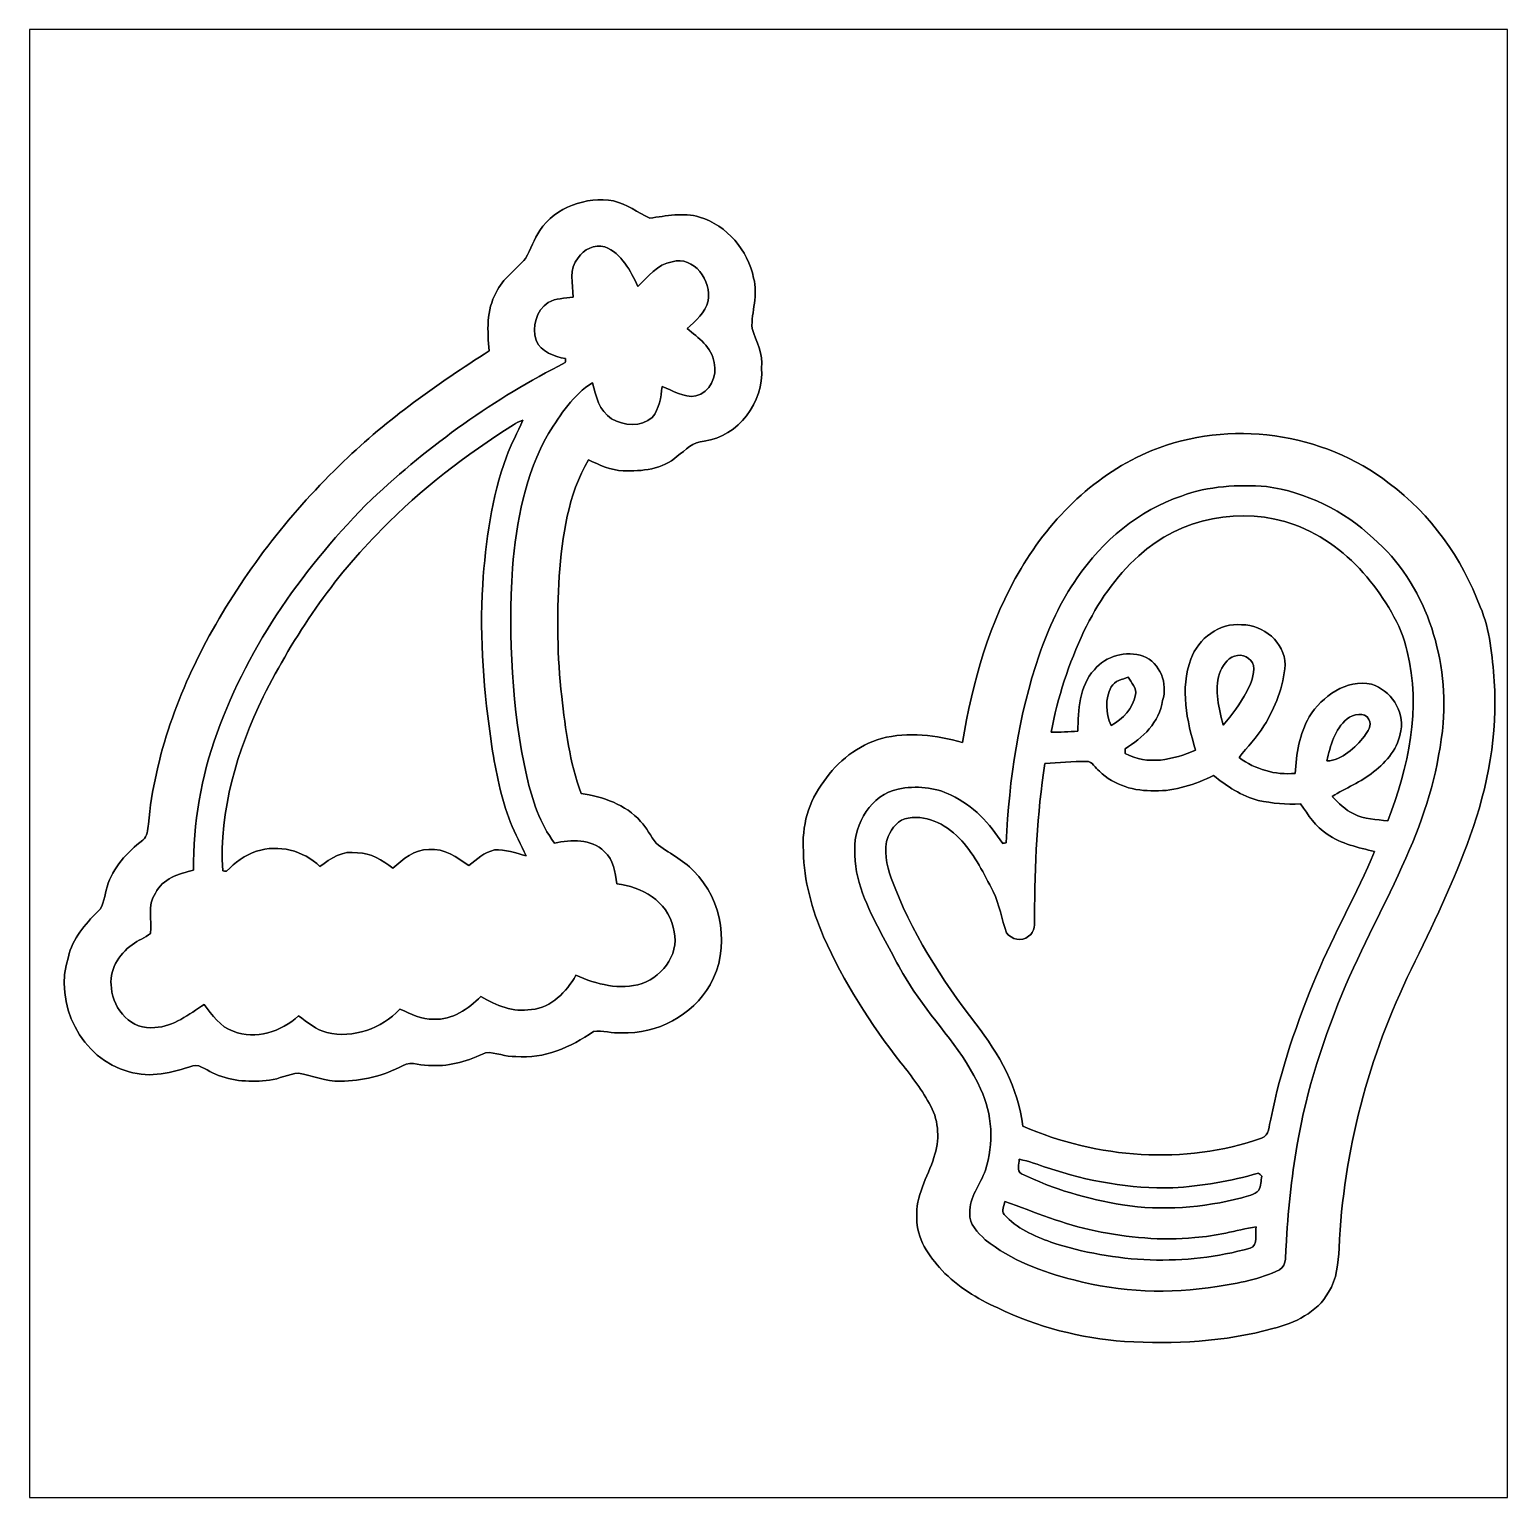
# Model space of a CAD drawing. Header units: centimetres. Extents: x -16.8 to 16.8, y -16.7 to 16.7.
import ezdxf

# ---------------------------------------------------------------- set-up
doc = ezdxf.new("R2010")
doc.units = ezdxf.units.CM
doc.header["$MEASUREMENT"] = 0
doc.layers.add('Layer 1', color=7, linetype='Continuous')

msp = doc.modelspace()

# ---------------------------------------------------------------- linework, layer by layer
at = {"layer": 'Layer 1', "color": 7}
for points, knots in [([(-16.77458, 16.66875), (-16.77458, 16.66875), (16.77458, 16.66875), (16.77458, 16.66875), (16.77458, 16.66875), (16.77458, 16.66875), (16.77458, -16.66875), (16.77458, -16.66875), (16.77458, -16.66875), (16.77458, -16.66875), (-16.77458, -16.66875), (-16.77458, -16.66875), (-16.77458, -16.66875), (-16.77458, -16.66875), (-16.77458, 16.66875), (-16.77458, 16.66875), (-16.77458, 16.66875), (-16.77458, 16.66875), (-16.77458, 16.66875), (-16.77458, 16.66875)], [0, 0, 0, 0, 0.16666667, 0.16666667, 0.16666667, 0.16666667, 0.33333333, 0.33333333, 0.33333333, 0.33333333, 0.5, 0.5, 0.5, 0.5, 0.66666667, 0.66666667, 0.66666667, 0.66666667, 1, 1, 1, 1]), ([(-5.19077, 12.10557), (-5.32236, 11.9066), (-5.39962, 11.67836), (-5.51533, 11.47092), (-5.51533, 11.47092), (-5.73652, 11.21234), (-6.03215, 11.01478), (-6.18173, 10.69869), (-6.18173, 10.69869), (-6.40927, 10.29582), (-6.37858, 9.81428), (-6.3433, 9.36907), (-6.3433, 9.36907), (-7.51134, 8.62612), (-8.64694, 7.82214), (-9.6453, 6.85871), (-9.6453, 6.85871), (-10.81687, 5.73581), (-11.82934, 4.44394), (-12.62345, 3.02789), (-12.62345, 3.02789), (-13.38086, 1.67076), (-13.93261, 0.17674), (-14.07724, -1.37795), (-14.07724, -1.37795), (-14.09841, -1.50424), (-14.091, -1.65559), (-14.20601, -1.73778), (-14.20601, -1.73778), (-14.55491, -2.01824), (-14.88793, -2.35903), (-15.01211, -2.80141), (-15.01211, -2.80141), (-15.07984, -2.98944), (-15.06926, -3.2198), (-15.2273, -3.36303), (-15.2273, -3.36303), (-15.51552, -3.65337), (-15.80233, -3.9818), (-15.89405, -4.39173), (-15.89405, -4.39173), (-16.2366, -5.43595), (-15.60195, -6.72324), (-14.51681, -6.99982), (-14.51681, -6.99982), (-14.03597, -7.14904), (-13.53009, -7.02663), (-13.07077, -6.86259), (-13.07077, -6.86259), (-12.88133, -6.82625), (-12.72646, -7.00123), (-12.5543, -7.05238), (-12.5543, -7.05238), (-12.17471, -7.22736), (-11.73833, -7.23724), (-11.32981, -7.19173), (-11.32981, -7.19173), (-11.10439, -7.16492), (-10.89766, -7.05203), (-10.67259, -7.03051), (-10.67259, -7.03051), (-10.35438, -7.08695), (-10.04817, -7.22701), (-9.71903, -7.21184), (-9.71903, -7.21184), (-9.22726, -7.21854), (-8.73901, -7.09366), (-8.3058, -6.86329), (-8.3058, -6.86329), (-8.09801, -6.74194), (-7.85954, -6.8901), (-7.63729, -6.85518), (-7.63729, -6.85518), (-7.21148, -6.88587), (-6.80226, -6.74335), (-6.42197, -6.56872), (-6.42197, -6.56872), (-6.18984, -6.54579), (-5.969, -6.67844), (-5.73299, -6.65198), (-5.73299, -6.65198), (-5.08953, -6.71936), (-4.49051, -6.43925), (-3.97439, -6.08718), (-3.97439, -6.08718), (-3.76484, -6.0579), (-3.54612, -6.13445), (-3.3334, -6.11434), (-3.3334, -6.11434), (-2.53189, -6.15562), (-1.7272, -5.72029), (-1.32715, -5.02461), (-1.32715, -5.02461), (-0.85619, -4.21076), (-1.04246, -3.09845), (-1.69898, -2.43981), (-1.69898, -2.43981), (-1.94275, -2.17911), (-2.27506, -2.032), (-2.55023, -1.81151), (-2.55023, -1.81151), (-2.67794, -1.65312), (-2.75978, -1.46191), (-2.90266, -1.3148), (-2.90266, -1.3148), (-3.24591, -0.92886), (-3.75744, -0.75318), (-4.25521, -0.68333), (-4.25521, -0.68333), (-4.51168, 0.02364), (-4.60939, 0.7747), (-4.693, 1.518), (-4.693, 1.518), (-4.79813, 2.42535), (-4.8066, 3.34186), (-4.75368, 4.25274), (-4.75368, 4.25274), (-4.67889, 5.15867), (-4.5526, 6.09953), (-4.0894, 6.89857), (-4.0894, 6.89857), (-3.83999, 6.77968), (-3.58069, 6.65833), (-3.29918, 6.6481), (-3.29918, 6.6481), (-2.87655, 6.63293), (-2.4003, 6.68055), (-2.07151, 6.97653), (-2.07151, 6.97653), (-1.88489, 7.11906), (-1.71309, 7.30497), (-1.46156, 7.3212), (-1.46156, 7.3212), (-0.67874, 7.42527), (-0.1076, 8.20632), (-0.15593, 8.97855), (-0.15593, 8.97855), (-0.11889, 9.30028), (-0.2794, 9.5825), (-0.37324, 9.87707), (-0.37324, 9.87707), (-0.39335, 10.26054), (-0.22684, 10.6426), (-0.33867, 11.02431), (-0.33867, 11.02431), (-0.46531, 11.65789), (-0.94121, 12.21881), (-1.56351, 12.40966), (-1.56351, 12.40966), (-1.93534, 12.51902), (-2.32375, 12.43683), (-2.69663, 12.38391), (-2.69663, 12.38391), (-2.96898, 12.51656), (-3.21769, 12.70459), (-3.5179, 12.77585), (-3.5179, 12.77585), (-4.13844, 12.88521), (-4.83306, 12.63615), (-5.19077, 12.10557), (-5.19077, 12.10557), (-5.19077, 12.10557), (-5.19077, 12.10557), (-5.19077, 12.10557)], [0, 0, 0, 0, 0.02380952, 0.02380952, 0.02380952, 0.02380952, 0.04761905, 0.04761905, 0.04761905, 0.04761905, 0.07142857, 0.07142857, 0.07142857, 0.07142857, 0.0952381, 0.0952381, 0.0952381, 0.0952381, 0.11904762, 0.11904762, 0.11904762, 0.11904762, 0.14285714, 0.14285714, 0.14285714, 0.14285714, 0.16666667, 0.16666667, 0.16666667, 0.16666667, 0.19047619, 0.19047619, 0.19047619, 0.19047619, 0.21428571, 0.21428571, 0.21428571, 0.21428571, 0.23809524, 0.23809524, 0.23809524, 0.23809524, 0.26190476, 0.26190476, 0.26190476, 0.26190476, 0.28571429, 0.28571429, 0.28571429, 0.28571429, 0.30952381, 0.30952381, 0.30952381, 0.30952381, 0.33333333, 0.33333333, 0.33333333, 0.33333333, 0.35714286, 0.35714286, 0.35714286, 0.35714286, 0.38095238, 0.38095238, 0.38095238, 0.38095238, 0.4047619, 0.4047619, 0.4047619, 0.4047619, 0.42857143, 0.42857143, 0.42857143, 0.42857143, 0.45238095, 0.45238095, 0.45238095, 0.45238095, 0.47619048, 0.47619048, 0.47619048, 0.47619048, 0.5, 0.5, 0.5, 0.5, 0.52380952, 0.52380952, 0.52380952, 0.52380952, 0.54761905, 0.54761905, 0.54761905, 0.54761905, 0.57142857, 0.57142857, 0.57142857, 0.57142857, 0.5952381, 0.5952381, 0.5952381, 0.5952381, 0.61904762, 0.61904762, 0.61904762, 0.61904762, 0.64285714, 0.64285714, 0.64285714, 0.64285714, 0.66666667, 0.66666667, 0.66666667, 0.66666667, 0.69047619, 0.69047619, 0.69047619, 0.69047619, 0.71428571, 0.71428571, 0.71428571, 0.71428571, 0.73809524, 0.73809524, 0.73809524, 0.73809524, 0.76190476, 0.76190476, 0.76190476, 0.76190476, 0.78571429, 0.78571429, 0.78571429, 0.78571429, 0.80952381, 0.80952381, 0.80952381, 0.80952381, 0.83333333, 0.83333333, 0.83333333, 0.83333333, 0.85714286, 0.85714286, 0.85714286, 0.85714286, 0.88095238, 0.88095238, 0.88095238, 0.88095238, 0.9047619, 0.9047619, 0.9047619, 0.9047619, 0.92857143, 0.92857143, 0.92857143, 0.92857143, 0.95238095, 0.95238095, 0.95238095, 0.95238095, 1, 1, 1, 1]), ([(-4.32082, 11.48256), (-4.20123, 11.67941), (-3.9437, 11.79936), (-3.71828, 11.73551), (-3.71828, 11.73551), (-3.3274, 11.57852), (-3.13196, 11.19223), (-2.96686, 10.8331), (-2.96686, 10.8331), (-2.73826, 11.05006), (-2.52024, 11.34145), (-2.18934, 11.39366), (-2.18934, 11.39366), (-1.68875, 11.54007), (-1.29046, 10.95587), (-1.36948, 10.50678), (-1.36948, 10.50678), (-1.43933, 10.23902), (-1.65135, 10.05205), (-1.84997, 9.87566), (-1.84997, 9.87566), (-1.59138, 9.67422), (-1.28588, 9.45444), (-1.23261, 9.10449), (-1.23261, 9.10449), (-1.15605, 8.79616), (-1.3275, 8.42998), (-1.64677, 8.34707), (-1.64677, 8.34707), (-1.92828, 8.29839), (-2.16676, 8.47055), (-2.41759, 8.56121), (-2.41759, 8.56121), (-2.43734, 8.31497), (-2.47826, 8.05921), (-2.63772, 7.85883), (-2.63772, 7.85883), (-2.89137, 7.6387), (-3.28683, 7.66586), (-3.56129, 7.83131), (-3.56129, 7.83131), (-3.84281, 8.007), (-3.92183, 8.34813), (-3.99486, 8.64694), (-3.99486, 8.64694), (-4.43442, 8.37389), (-4.72193, 7.92409), (-4.99463, 7.49829), (-4.99463, 7.49829), (-5.52415, 6.56731), (-5.72382, 5.48922), (-5.81484, 4.43371), (-5.81484, 4.43371), (-5.89986, 2.85186), (-5.8353, 1.25201), (-5.4864, -0.29774), (-5.4864, -0.29774), (-5.36187, -0.82903), (-5.19042, -1.36772), (-4.85704, -1.80869), (-4.85704, -1.80869), (-4.47675, -1.72297), (-4.0259, -1.70074), (-3.72921, -2.00096), (-3.72921, -2.00096), (-3.50838, -2.18087), (-3.48474, -2.47156), (-3.44523, -2.73156), (-3.44523, -2.73156), (-2.88431, -2.79329), (-2.29164, -3.12808), (-2.16711, -3.72004), (-2.16711, -3.72004), (-1.97838, -4.25979), (-2.37278, -4.81718), (-2.8702, -4.99851), (-2.8702, -4.99851), (-3.37749, -5.15655), (-3.90137, -5.01474), (-4.37092, -4.81048), (-4.37092, -4.81048), (-4.59211, -5.18478), (-4.91984, -5.55096), (-5.38374, -5.58659), (-5.38374, -5.58659), (-5.79508, -5.66349), (-6.18243, -5.4931), (-6.52886, -5.29202), (-6.52886, -5.29202), (-6.81814, -5.57354), (-7.17621, -5.83318), (-7.60236, -5.80743), (-7.60236, -5.80743), (-7.87823, -5.82895), (-8.11742, -5.67302), (-8.36754, -5.58306), (-8.36754, -5.58306), (-8.79016, -6.01345), (-9.42411, -6.2551), (-10.02277, -6.10799), (-10.02277, -6.10799), (-10.27183, -6.05261), (-10.46445, -5.87446), (-10.66871, -5.73264), (-10.66871, -5.73264), (-11.05888, -6.09388), (-11.63673, -6.28121), (-12.15037, -6.08118), (-12.15037, -6.08118), (-12.44776, -5.97958), (-12.63509, -5.71571), (-12.80795, -5.47017), (-12.80795, -5.47017), (-13.15614, -5.69207), (-13.49904, -5.98064), (-13.93331, -5.99405), (-13.93331, -5.99405), (-14.44766, -6.07272), (-14.87911, -5.58906), (-14.9158, -5.10258), (-14.9158, -5.10258), (-14.97859, -4.71346), (-14.75669, -4.33035), (-14.44166, -4.11656), (-14.44166, -4.11656), (-14.31572, -4.01108), (-14.15344, -3.96169), (-14.02786, -3.85727), (-14.02786, -3.85727), (-13.98658, -3.55388), (-14.11464, -3.21804), (-13.91426, -2.94746), (-13.91426, -2.94746), (-13.75974, -2.61126), (-13.38333, -2.50296), (-13.05172, -2.42499), (-13.05172, -2.42499), (-13.05701, -1.36278), (-12.88768, -0.29951), (-12.51761, 0.69709), (-12.51761, 0.69709), (-11.78313, 2.7111), (-10.5223, 4.50427), (-9.00395, 6.00534), (-9.00395, 6.00534), (-7.69514, 7.23582), (-6.21806, 8.29345), (-4.61398, 9.10378), (-4.61398, 9.10378), (-4.61116, 9.13447), (-4.60834, 9.16481), (-4.60551, 9.19515), (-4.60551, 9.19515), (-4.86763, 9.24384), (-5.16361, 9.34614), (-5.27685, 9.61143), (-5.27685, 9.61143), (-5.37457, 9.91164), (-5.27262, 10.2937), (-5.00133, 10.47044), (-5.00133, 10.47044), (-4.83235, 10.57204), (-4.62456, 10.55617), (-4.43724, 10.59356), (-4.43724, 10.59356), (-4.44077, 10.89201), (-4.54025, 11.23456), (-4.32082, 11.48256), (-4.32082, 11.48256), (-4.32082, 11.48256), (-4.32082, 11.48256), (-4.32082, 11.48256)], [0, 0, 0, 0, 0.02272727, 0.02272727, 0.02272727, 0.02272727, 0.04545455, 0.04545455, 0.04545455, 0.04545455, 0.06818182, 0.06818182, 0.06818182, 0.06818182, 0.09090909, 0.09090909, 0.09090909, 0.09090909, 0.11363636, 0.11363636, 0.11363636, 0.11363636, 0.13636364, 0.13636364, 0.13636364, 0.13636364, 0.15909091, 0.15909091, 0.15909091, 0.15909091, 0.18181818, 0.18181818, 0.18181818, 0.18181818, 0.20454545, 0.20454545, 0.20454545, 0.20454545, 0.22727273, 0.22727273, 0.22727273, 0.22727273, 0.25, 0.25, 0.25, 0.25, 0.27272727, 0.27272727, 0.27272727, 0.27272727, 0.29545455, 0.29545455, 0.29545455, 0.29545455, 0.31818182, 0.31818182, 0.31818182, 0.31818182, 0.34090909, 0.34090909, 0.34090909, 0.34090909, 0.36363636, 0.36363636, 0.36363636, 0.36363636, 0.38636364, 0.38636364, 0.38636364, 0.38636364, 0.40909091, 0.40909091, 0.40909091, 0.40909091, 0.43181818, 0.43181818, 0.43181818, 0.43181818, 0.45454545, 0.45454545, 0.45454545, 0.45454545, 0.47727273, 0.47727273, 0.47727273, 0.47727273, 0.5, 0.5, 0.5, 0.5, 0.52272727, 0.52272727, 0.52272727, 0.52272727, 0.54545455, 0.54545455, 0.54545455, 0.54545455, 0.56818182, 0.56818182, 0.56818182, 0.56818182, 0.59090909, 0.59090909, 0.59090909, 0.59090909, 0.61363636, 0.61363636, 0.61363636, 0.61363636, 0.63636364, 0.63636364, 0.63636364, 0.63636364, 0.65909091, 0.65909091, 0.65909091, 0.65909091, 0.68181818, 0.68181818, 0.68181818, 0.68181818, 0.70454545, 0.70454545, 0.70454545, 0.70454545, 0.72727273, 0.72727273, 0.72727273, 0.72727273, 0.75, 0.75, 0.75, 0.75, 0.77272727, 0.77272727, 0.77272727, 0.77272727, 0.79545455, 0.79545455, 0.79545455, 0.79545455, 0.81818182, 0.81818182, 0.81818182, 0.81818182, 0.84090909, 0.84090909, 0.84090909, 0.84090909, 0.86363636, 0.86363636, 0.86363636, 0.86363636, 0.88636364, 0.88636364, 0.88636364, 0.88636364, 0.90909091, 0.90909091, 0.90909091, 0.90909091, 0.93181818, 0.93181818, 0.93181818, 0.93181818, 0.95454545, 0.95454545, 0.95454545, 0.95454545, 1, 1, 1, 1]), ([(-5.79155, 7.69514), (-6.86329, 7.00828), (-7.89129, 6.23782), (-8.77641, 5.31918), (-8.77641, 5.31918), (-9.88554, 4.21958), (-10.76784, 2.90759), (-11.46916, 1.51659), (-11.46916, 1.51659), (-12.06571, 0.29175), (-12.47211, -1.06221), (-12.39026, -2.43699), (-12.39026, -2.43699), (-12.36839, -2.43981), (-12.32429, -2.4451), (-12.30242, -2.44793), (-12.30242, -2.44793), (-12.11686, -2.24473), (-11.88332, -2.08139), (-11.62191, -1.99284), (-11.62191, -1.99284), (-11.12026, -1.83233), (-10.5597, -1.97238), (-10.18364, -2.33609), (-10.18364, -2.33609), (-9.93704, -2.15477), (-9.65976, -1.96286), (-9.33238, -2.03165), (-9.33238, -2.03165), (-9.0237, -2.02283), (-8.76864, -2.20945), (-8.52593, -2.3749), (-8.52593, -2.3749), (-8.29345, -2.16994), (-8.04016, -1.95051), (-7.70855, -1.95474), (-7.70855, -1.95474), (-7.35718, -1.91982), (-7.07531, -2.13536), (-6.80297, -2.31951), (-6.80297, -2.31951), (-6.62693, -2.17664), (-6.44843, -2.01507), (-6.22194, -1.96286), (-6.22194, -1.96286), (-5.9757, -1.94381), (-5.73899, -2.03412), (-5.50474, -2.09832), (-5.50474, -2.09832), (-5.61693, -1.84221), (-5.75698, -1.59879), (-5.85541, -1.33703), (-5.85541, -1.33703), (-6.07448, -0.78317), (-6.18455, -0.19544), (-6.28121, 0.38947), (-6.28121, 0.38947), (-6.45866, 1.60302), (-6.56555, 2.8321), (-6.48829, 4.05871), (-6.48829, 4.05871), (-6.4202, 5.04366), (-6.2925, 6.03638), (-5.94536, 6.9663), (-5.94536, 6.9663), (-5.848, 7.25417), (-5.69172, 7.51664), (-5.57848, 7.7978), (-5.57848, 7.7978), (-5.65115, 7.76746), (-5.72417, 7.73642), (-5.79155, 7.69514)], [0, 0, 0, 0, 0.05263158, 0.05263158, 0.05263158, 0.05263158, 0.10526316, 0.10526316, 0.10526316, 0.10526316, 0.15789474, 0.15789474, 0.15789474, 0.15789474, 0.21052632, 0.21052632, 0.21052632, 0.21052632, 0.26315789, 0.26315789, 0.26315789, 0.26315789, 0.31578947, 0.31578947, 0.31578947, 0.31578947, 0.36842105, 0.36842105, 0.36842105, 0.36842105, 0.42105263, 0.42105263, 0.42105263, 0.42105263, 0.47368421, 0.47368421, 0.47368421, 0.47368421, 0.52631579, 0.52631579, 0.52631579, 0.52631579, 0.57894737, 0.57894737, 0.57894737, 0.57894737, 0.63157895, 0.63157895, 0.63157895, 0.63157895, 0.68421053, 0.68421053, 0.68421053, 0.68421053, 0.73684211, 0.73684211, 0.73684211, 0.73684211, 0.78947368, 0.78947368, 0.78947368, 0.78947368, 0.84210526, 0.84210526, 0.84210526, 0.84210526, 0.89473684, 0.89473684, 0.89473684, 0.89473684, 1, 1, 1, 1]), ([(8.6995, 7.1053), (7.43867, 6.59236), (6.41914, 5.58765), (5.7337, 4.4263), (5.7337, 4.4263), (5.00944, 3.22439), (4.63515, 1.85067), (4.40408, 0.47696), (4.40408, 0.47696), (3.80894, 0.6477), (3.17394, 0.72708), (2.56681, 0.56762), (2.56681, 0.56762), (2.02847, 0.41381), (1.5681, 0.05151), (1.25483, -0.40781), (1.25483, -0.40781), (0.90911, -0.85478), (0.74895, -1.43193), (0.79446, -1.9939), (0.79446, -1.9939), (0.80186, -2.66594), (0.98813, -3.31999), (1.2513, -3.93383), (1.2513, -3.93383), (1.70674, -4.96111), (2.31599, -5.91573), (3.00743, -6.79944), (3.00743, -6.79944), (3.25473, -7.11024), (3.49215, -7.43126), (3.68547, -7.77946), (3.68547, -7.77946), (3.87421, -8.13647), (3.88479, -8.56686), (3.75673, -8.94574), (3.75673, -8.94574), (3.61103, -9.39659), (3.32775, -9.82662), (3.36832, -10.31946), (3.36832, -10.31946), (3.36091, -10.78618), (3.63608, -11.18517), (3.93912, -11.5122), (3.93912, -11.5122), (4.29366, -11.88367), (4.73816, -12.15461), (5.20312, -12.36521), (5.20312, -12.36521), (6.10094, -12.80301), (7.08554, -13.0489), (8.08002, -13.12686), (8.08002, -13.12686), (9.20926, -13.18789), (10.3565, -13.13921), (11.45081, -12.83159), (11.45081, -12.83159), (11.94435, -12.70952), (12.452, -12.46822), (12.71376, -12.00961), (12.71376, -12.00961), (12.90426, -11.71222), (12.93354, -11.34851), (12.95082, -11.00526), (12.95082, -11.00526), (13.05454, -8.81274), (13.62181, -6.64598), (14.59018, -4.67642), (14.59018, -4.67642), (15.07878, -3.68512), (15.55115, -2.68287), (15.93074, -1.64394), (15.93074, -1.64394), (16.33114, -0.52105), (16.55939, 0.67663), (16.47296, 1.87149), (16.47296, 1.87149), (16.42957, 2.44263), (16.38476, 3.02648), (16.15757, 3.55953), (16.15757, 3.55953), (15.73742, 4.65349), (15.03962, 5.6642), (14.08924, 6.36235), (14.08924, 6.36235), (12.58746, 7.52722), (10.46057, 7.82108), (8.6995, 7.1053)], [0, 0, 0, 0, 0.04347826, 0.04347826, 0.04347826, 0.04347826, 0.08695652, 0.08695652, 0.08695652, 0.08695652, 0.13043478, 0.13043478, 0.13043478, 0.13043478, 0.17391304, 0.17391304, 0.17391304, 0.17391304, 0.2173913, 0.2173913, 0.2173913, 0.2173913, 0.26086957, 0.26086957, 0.26086957, 0.26086957, 0.30434783, 0.30434783, 0.30434783, 0.30434783, 0.34782609, 0.34782609, 0.34782609, 0.34782609, 0.39130435, 0.39130435, 0.39130435, 0.39130435, 0.43478261, 0.43478261, 0.43478261, 0.43478261, 0.47826087, 0.47826087, 0.47826087, 0.47826087, 0.52173913, 0.52173913, 0.52173913, 0.52173913, 0.56521739, 0.56521739, 0.56521739, 0.56521739, 0.60869565, 0.60869565, 0.60869565, 0.60869565, 0.65217391, 0.65217391, 0.65217391, 0.65217391, 0.69565217, 0.69565217, 0.69565217, 0.69565217, 0.73913043, 0.73913043, 0.73913043, 0.73913043, 0.7826087, 0.7826087, 0.7826087, 0.7826087, 0.82608696, 0.82608696, 0.82608696, 0.82608696, 0.86956522, 0.86956522, 0.86956522, 0.86956522, 0.91304348, 0.91304348, 0.91304348, 0.91304348, 1, 1, 1, 1]), ([(9.37719, 6.07483), (9.98926, 6.30202), (10.65601, 6.34083), (11.30194, 6.28897), (11.30194, 6.28897), (12.20717, 6.16797), (13.06195, 5.74146), (13.72658, 5.11775), (13.72658, 5.11775), (14.91403, 4.09293), (15.42768, 2.45251), (15.31655, 0.91828), (15.31655, 0.91828), (15.22166, -0.07373), (14.95143, -1.04563), (14.54961, -1.95651), (14.54961, -1.95651), (14.1097, -2.99967), (13.55443, -3.98886), (13.10781, -5.02885), (13.10781, -5.02885), (12.61533, -6.19513), (12.21387, -7.40516), (12.0015, -8.6554), (12.0015, -8.6554), (11.86921, -9.42093), (11.78701, -10.19457), (11.75279, -10.97033), (11.75279, -10.97033), (11.72069, -11.14143), (11.78172, -11.38837), (11.6018, -11.49562), (11.6018, -11.49562), (11.16012, -11.71893), (10.66553, -11.79724), (10.18293, -11.88085), (10.18293, -11.88085), (9.10484, -12.04948), (7.98795, -12.01314), (6.93279, -11.72704), (6.93279, -11.72704), (6.21489, -11.551), (5.50227, -11.27901), (4.91878, -10.81511), (4.91878, -10.81511), (4.75262, -10.65177), (4.54801, -10.46939), (4.57059, -10.21221), (4.57059, -10.21221), (4.55471, -9.84885), (4.81436, -9.56098), (4.92301, -9.23255), (4.92301, -9.23255), (5.11775, -8.63529), (5.08917, -7.95902), (4.81295, -7.39211), (4.81295, -7.39211), (4.451, -6.56167), (3.80012, -5.9115), (3.29918, -5.16855), (3.29918, -5.16855), (3.02084, -4.75192), (2.80106, -4.30001), (2.55976, -3.86186), (2.55976, -3.86186), (2.25178, -3.27166), (1.93922, -2.64125), (1.95862, -1.95792), (1.95862, -1.95792), (1.93993, -1.35537), (2.33116, -0.71543), (2.94393, -0.58067), (2.94393, -0.58067), (3.34469, -0.50059), (3.7786, -0.53552), (4.14761, -0.72002), (4.14761, -0.72002), (4.64538, -0.94721), (5.01756, -1.36737), (5.31777, -1.81363), (5.31777, -1.81363), (5.33788, -1.81081), (5.37774, -1.80481), (5.3975, -1.80199), (5.3975, -1.80199), (5.45994, -0.35736), (5.67866, 1.08938), (6.14151, 2.46239), (6.14151, 2.46239), (6.36376, 3.07481), (6.62446, 3.68053), (7.00581, 4.21323), (7.00581, 4.21323), (7.57626, 5.05707), (8.40528, 5.74816), (9.37719, 6.07483), (9.37719, 6.07483), (9.37719, 6.07483), (9.37719, 6.07483), (9.37719, 6.07483)], [0, 0, 0, 0, 0.03846154, 0.03846154, 0.03846154, 0.03846154, 0.07692308, 0.07692308, 0.07692308, 0.07692308, 0.11538462, 0.11538462, 0.11538462, 0.11538462, 0.15384615, 0.15384615, 0.15384615, 0.15384615, 0.19230769, 0.19230769, 0.19230769, 0.19230769, 0.23076923, 0.23076923, 0.23076923, 0.23076923, 0.26923077, 0.26923077, 0.26923077, 0.26923077, 0.30769231, 0.30769231, 0.30769231, 0.30769231, 0.34615385, 0.34615385, 0.34615385, 0.34615385, 0.38461538, 0.38461538, 0.38461538, 0.38461538, 0.42307692, 0.42307692, 0.42307692, 0.42307692, 0.46153846, 0.46153846, 0.46153846, 0.46153846, 0.5, 0.5, 0.5, 0.5, 0.53846154, 0.53846154, 0.53846154, 0.53846154, 0.57692308, 0.57692308, 0.57692308, 0.57692308, 0.61538462, 0.61538462, 0.61538462, 0.61538462, 0.65384615, 0.65384615, 0.65384615, 0.65384615, 0.69230769, 0.69230769, 0.69230769, 0.69230769, 0.73076923, 0.73076923, 0.73076923, 0.73076923, 0.76923077, 0.76923077, 0.76923077, 0.76923077, 0.80769231, 0.80769231, 0.80769231, 0.80769231, 0.84615385, 0.84615385, 0.84615385, 0.84615385, 0.88461538, 0.88461538, 0.88461538, 0.88461538, 0.92307692, 0.92307692, 0.92307692, 0.92307692, 1, 1, 1, 1]), ([(8.40458, 4.71911), (7.87753, 4.23968), (7.46654, 3.64314), (7.16139, 3.00179), (7.16139, 3.00179), (6.82202, 2.27154), (6.55849, 1.50213), (6.41562, 0.70908), (6.41562, 0.70908), (6.61846, 0.70767), (6.8199, 0.72319), (7.0231, 0.73378), (7.0231, 0.73378), (7.03615, 1.21461), (7.04638, 1.75401), (7.39704, 2.12831), (7.39704, 2.12831), (7.65739, 2.45181), (8.11812, 2.56928), (8.50759, 2.43946), (8.50759, 2.43946), (8.88965, 2.28141), (9.07521, 1.81539), (8.94433, 1.42734), (8.94433, 1.42734), (8.87483, 0.93698), (8.49736, 0.57926), (8.09343, 0.3362), (8.09343, 0.3362), (8.09449, 0.30903), (8.09625, 0.25471), (8.09731, 0.22754), (8.09731, 0.22754), (8.60143, -0.04798), (9.19586, 0.0822), (9.69327, 0.30445), (9.69327, 0.30445), (9.49642, 0.97084), (9.33626, 1.69616), (9.58921, 2.37208), (9.58921, 2.37208), (9.75395, 2.83951), (10.23655, 3.20181), (10.74067, 3.15172), (10.74067, 3.15172), (11.23386, 3.15242), (11.72386, 2.75731), (11.72527, 2.24084), (11.72527, 2.24084), (11.69987, 1.74554), (11.50126, 1.27317), (11.24726, 0.85337), (11.24726, 0.85337), (11.0931, 0.58808), (10.86273, 0.38276), (10.68458, 0.13547), (10.68458, 0.13547), (11.04935, -0.13688), (11.50373, -0.26705), (11.95881, -0.22472), (11.95881, -0.22472), (11.9828, 0.21766), (12.04912, 0.67204), (12.27561, 1.06116), (12.27561, 1.06116), (12.57053, 1.52753), (13.11204, 1.92088), (13.68989, 1.79917), (13.68989, 1.79917), (14.11852, 1.66617), (14.44413, 1.19592), (14.35417, 0.74471), (14.35417, 0.74471), (14.30196, 0.36019), (14.03526, 0.03916), (13.73646, -0.1905), (13.73646, -0.1905), (13.45247, -0.42686), (13.10534, -0.55563), (12.7949, -0.74824), (12.7949, -0.74824), (12.94201, -0.89711), (13.09158, -1.05198), (13.28385, -1.14265), (13.28385, -1.14265), (13.52091, -1.27071), (13.79926, -1.26647), (14.05961, -1.30387), (14.05961, -1.30387), (14.52774, -0.09172), (14.8209, 1.25483), (14.49952, 2.54247), (14.49952, 2.54247), (14.35876, 3.18029), (13.98658, 3.73451), (13.58582, 4.23757), (13.58582, 4.23757), (13.14344, 4.75333), (12.58852, 5.18724), (11.94611, 5.42149), (11.94611, 5.42149), (10.75655, 5.85929), (9.33626, 5.58094), (8.40458, 4.71911), (8.40458, 4.71911), (8.40458, 4.71911), (8.40458, 4.71911), (8.40458, 4.71911)], [0, 0, 0, 0, 0.03571429, 0.03571429, 0.03571429, 0.03571429, 0.07142857, 0.07142857, 0.07142857, 0.07142857, 0.10714286, 0.10714286, 0.10714286, 0.10714286, 0.14285714, 0.14285714, 0.14285714, 0.14285714, 0.17857143, 0.17857143, 0.17857143, 0.17857143, 0.21428571, 0.21428571, 0.21428571, 0.21428571, 0.25, 0.25, 0.25, 0.25, 0.28571429, 0.28571429, 0.28571429, 0.28571429, 0.32142857, 0.32142857, 0.32142857, 0.32142857, 0.35714286, 0.35714286, 0.35714286, 0.35714286, 0.39285714, 0.39285714, 0.39285714, 0.39285714, 0.42857143, 0.42857143, 0.42857143, 0.42857143, 0.46428571, 0.46428571, 0.46428571, 0.46428571, 0.5, 0.5, 0.5, 0.5, 0.53571429, 0.53571429, 0.53571429, 0.53571429, 0.57142857, 0.57142857, 0.57142857, 0.57142857, 0.60714286, 0.60714286, 0.60714286, 0.60714286, 0.64285714, 0.64285714, 0.64285714, 0.64285714, 0.67857143, 0.67857143, 0.67857143, 0.67857143, 0.71428571, 0.71428571, 0.71428571, 0.71428571, 0.75, 0.75, 0.75, 0.75, 0.78571429, 0.78571429, 0.78571429, 0.78571429, 0.82142857, 0.82142857, 0.82142857, 0.82142857, 0.85714286, 0.85714286, 0.85714286, 0.85714286, 0.89285714, 0.89285714, 0.89285714, 0.89285714, 0.92857143, 0.92857143, 0.92857143, 0.92857143, 1, 1, 1, 1]), ([(10.58122, 2.43593), (10.39812, 2.38901), (10.30358, 2.20098), (10.23479, 2.04117), (10.23479, 2.04117), (10.11696, 1.657), (10.22738, 1.24742), (10.32087, 0.8703), (10.32087, 0.8703), (10.52548, 1.10455), (10.70434, 1.36102), (10.85744, 1.6316), (10.85744, 1.6316), (10.95304, 1.81398), (11.03665, 2.01507), (11.00949, 2.22603), (11.00949, 2.22603), (10.96045, 2.39959), (10.75372, 2.50649), (10.58122, 2.43593), (10.58122, 2.43593), (10.58122, 2.43593), (10.58122, 2.43593), (10.58122, 2.43593)], [0, 0, 0, 0, 0.14285714, 0.14285714, 0.14285714, 0.14285714, 0.28571429, 0.28571429, 0.28571429, 0.28571429, 0.42857143, 0.42857143, 0.42857143, 0.42857143, 0.57142857, 0.57142857, 0.57142857, 0.57142857, 0.71428571, 0.71428571, 0.71428571, 0.71428571, 1, 1, 1, 1]), ([(7.78228, 1.74202), (7.63552, 1.4732), (7.65104, 1.13806), (7.77699, 0.86431), (7.77699, 0.86431), (8.04968, 1.00542), (8.27052, 1.24883), (8.32802, 1.55646), (8.32802, 1.55646), (8.37106, 1.71274), (8.22925, 1.83515), (8.16822, 1.96286), (8.16822, 1.96286), (8.03557, 1.90817), (7.85848, 1.88172), (7.78228, 1.74202), (7.78228, 1.74202), (7.78228, 1.74202), (7.78228, 1.74202), (7.78228, 1.74202)], [0, 0, 0, 0, 0.16666667, 0.16666667, 0.16666667, 0.16666667, 0.33333333, 0.33333333, 0.33333333, 0.33333333, 0.5, 0.5, 0.5, 0.5, 0.66666667, 0.66666667, 0.66666667, 0.66666667, 1, 1, 1, 1]), ([(13.13251, 1.01388), (12.84817, 0.77682), (12.75715, 0.40076), (12.67319, 0.05715), (12.67319, 0.05715), (13.02985, 0.07867), (13.31595, 0.35454), (13.52621, 0.61948), (13.52621, 0.61948), (13.60135, 0.72037), (13.70718, 0.86748), (13.62851, 0.9966), (13.62851, 0.9966), (13.53714, 1.1871), (13.27044, 1.1176), (13.13251, 1.01388), (13.13251, 1.01388), (13.13251, 1.01388), (13.13251, 1.01388), (13.13251, 1.01388)], [0, 0, 0, 0, 0.16666667, 0.16666667, 0.16666667, 0.16666667, 0.33333333, 0.33333333, 0.33333333, 0.33333333, 0.5, 0.5, 0.5, 0.5, 0.66666667, 0.66666667, 0.66666667, 0.66666667, 1, 1, 1, 1]), ([(6.27556, 0.00176), (6.09459, -1.14759), (6.04132, -2.31316), (6.04132, -3.47557), (6.04132, -3.47557), (6.03567, -3.63396), (6.05719, -3.82693), (5.90091, -3.9243), (5.90091, -3.9243), (5.75028, -4.0573), (5.51321, -3.99697), (5.40526, -3.8421), (5.40526, -3.8421), (5.28426, -3.53695), (5.25286, -3.20216), (5.09729, -2.91042), (5.09729, -2.91042), (4.8962, -2.50472), (4.68736, -2.09444), (4.38538, -1.75295), (4.38538, -1.75295), (4.07987, -1.42558), (3.63961, -1.15605), (3.17359, -1.2379), (3.17359, -1.2379), (2.9524, -1.26929), (2.80388, -1.46473), (2.71533, -1.65488), (2.71533, -1.65488), (2.60315, -1.9625), (2.67935, -2.30576), (2.7873, -2.60491), (2.7873, -2.60491), (3.2258, -3.81106), (3.92642, -4.90149), (4.70535, -5.91432), (4.70535, -5.91432), (5.23311, -6.59165), (5.67514, -7.36882), (5.77144, -8.23666), (5.77144, -8.23666), (7.46689, -8.97255), (9.43963, -9.12036), (11.19505, -8.50971), (11.19505, -8.50971), (11.37038, -8.44832), (11.35909, -8.22219), (11.40354, -8.07826), (11.40354, -8.07826), (11.62438, -6.95607), (11.99621, -5.87022), (12.43789, -4.81718), (12.43789, -4.81718), (12.84429, -3.86292), (13.35087, -2.95416), (13.75904, -2.00096), (13.75904, -2.00096), (13.38862, -1.90712), (13.00057, -1.82951), (12.68483, -1.60196), (12.68483, -1.60196), (12.4146, -1.44392), (12.25515, -1.16523), (12.07982, -0.91722), (12.07982, -0.91722), (11.75773, -0.93592), (11.43388, -0.90558), (11.11885, -0.8382), (11.11885, -0.8382), (10.73644, -0.74471), (10.41047, -0.51047), (10.10285, -0.27552), (10.10285, -0.27552), (9.6841, -0.46708), (9.23431, -0.63782), (8.76617, -0.61771), (8.76617, -0.61771), (8.31391, -0.63077), (7.84154, -0.50271), (7.51522, -0.17639), (7.51522, -0.17639), (7.41468, -0.10654), (7.35436, 0.05151), (7.21607, 0.04868), (7.21607, 0.04868), (6.9021, 0.0441), (6.58883, 0.01764), (6.27556, 0.00176), (6.27556, 0.00176), (6.27556, 0.00176), (6.27556, 0.00176), (6.27556, 0.00176)], [0, 0, 0, 0, 0.04166667, 0.04166667, 0.04166667, 0.04166667, 0.08333333, 0.08333333, 0.08333333, 0.08333333, 0.125, 0.125, 0.125, 0.125, 0.16666667, 0.16666667, 0.16666667, 0.16666667, 0.20833333, 0.20833333, 0.20833333, 0.20833333, 0.25, 0.25, 0.25, 0.25, 0.29166667, 0.29166667, 0.29166667, 0.29166667, 0.33333333, 0.33333333, 0.33333333, 0.33333333, 0.375, 0.375, 0.375, 0.375, 0.41666667, 0.41666667, 0.41666667, 0.41666667, 0.45833333, 0.45833333, 0.45833333, 0.45833333, 0.5, 0.5, 0.5, 0.5, 0.54166667, 0.54166667, 0.54166667, 0.54166667, 0.58333333, 0.58333333, 0.58333333, 0.58333333, 0.625, 0.625, 0.625, 0.625, 0.66666667, 0.66666667, 0.66666667, 0.66666667, 0.70833333, 0.70833333, 0.70833333, 0.70833333, 0.75, 0.75, 0.75, 0.75, 0.79166667, 0.79166667, 0.79166667, 0.79166667, 0.83333333, 0.83333333, 0.83333333, 0.83333333, 0.875, 0.875, 0.875, 0.875, 0.91666667, 0.91666667, 0.91666667, 0.91666667, 1, 1, 1, 1]), ([(5.69101, -8.98878), (5.69313, -9.09567), (5.61904, -9.25336), (5.74534, -9.31545), (5.74534, -9.31545), (6.4643, -9.67211), (7.24711, -9.89118), (8.03698, -10.02524), (8.03698, -10.02524), (8.93692, -10.16106), (9.86367, -10.09015), (10.74349, -9.86367), (10.74349, -9.86367), (10.87402, -9.81816), (11.03771, -9.80228), (11.13402, -9.69081), (11.13402, -9.69081), (11.18059, -9.59238), (11.17812, -9.47773), (11.20034, -9.37295), (11.20034, -9.37295), (11.17353, -9.34896), (11.14707, -9.32533), (11.12061, -9.30204), (11.12061, -9.30204), (10.4902, -9.49113), (9.83439, -9.59309), (9.17857, -9.63824), (9.17857, -9.63824), (8.21372, -9.658), (7.24888, -9.49078), (6.33554, -9.18281), (6.33554, -9.18281), (6.12175, -9.11472), (5.91326, -9.02547), (5.69101, -8.98878), (5.69101, -8.98878), (5.69101, -8.98878), (5.69101, -8.98878), (5.69101, -8.98878)], [0, 0, 0, 0, 0.09090909, 0.09090909, 0.09090909, 0.09090909, 0.18181818, 0.18181818, 0.18181818, 0.18181818, 0.27272727, 0.27272727, 0.27272727, 0.27272727, 0.36363636, 0.36363636, 0.36363636, 0.36363636, 0.45454545, 0.45454545, 0.45454545, 0.45454545, 0.54545455, 0.54545455, 0.54545455, 0.54545455, 0.63636364, 0.63636364, 0.63636364, 0.63636364, 0.72727273, 0.72727273, 0.72727273, 0.72727273, 0.81818182, 0.81818182, 0.81818182, 0.81818182, 1, 1, 1, 1]), ([(5.36751, -9.94516), (5.35093, -10.03935), (5.27826, -10.15436), (5.35093, -10.24114), (5.35093, -10.24114), (5.62681, -10.55793), (6.02544, -10.72868), (6.41138, -10.87155), (6.41138, -10.87155), (7.86377, -11.34498), (9.45868, -11.42189), (10.93399, -11.00631), (10.93399, -11.00631), (11.13825, -10.94916), (11.02325, -10.66341), (11.07369, -10.51948), (11.07369, -10.51948), (10.60838, -10.60168), (10.15153, -10.73856), (9.67811, -10.76678), (9.67811, -10.76678), (8.92104, -10.84933), (8.15693, -10.75937), (7.41362, -10.61579), (7.41362, -10.61579), (6.70772, -10.47044), (6.04238, -10.18999), (5.36751, -9.94516)], [0, 0, 0, 0, 0.125, 0.125, 0.125, 0.125, 0.25, 0.25, 0.25, 0.25, 0.375, 0.375, 0.375, 0.375, 0.5, 0.5, 0.5, 0.5, 0.625, 0.625, 0.625, 0.625, 0.75, 0.75, 0.75, 0.75, 1, 1, 1, 1])]:
    msp.add_open_spline(points, degree=3, knots=knots, dxfattribs=at)
at = {"layer": 'Layer 1', "color": 8}
for points, knots in [([(-5.19077, 12.10557), (-4.83306, 12.63615), (-4.13844, 12.88521), (-3.5179, 12.77585), (-3.5179, 12.77585), (-3.21769, 12.70459), (-2.96898, 12.51656), (-2.69663, 12.38391), (-2.69663, 12.38391), (-2.32375, 12.43683), (-1.93534, 12.51902), (-1.56351, 12.40966), (-1.56351, 12.40966), (-0.94121, 12.21881), (-0.46531, 11.65789), (-0.33867, 11.02431), (-0.33867, 11.02431), (-0.22684, 10.6426), (-0.39335, 10.26054), (-0.37324, 9.87707), (-0.37324, 9.87707), (-0.2794, 9.5825), (-0.11889, 9.30028), (-0.15593, 8.97855), (-0.15593, 8.97855), (-0.1076, 8.20632), (-0.67874, 7.42527), (-1.46156, 7.3212), (-1.46156, 7.3212), (-1.71309, 7.30497), (-1.88489, 7.11906), (-2.07151, 6.97653), (-2.07151, 6.97653), (-2.4003, 6.68055), (-2.87655, 6.63293), (-3.29918, 6.6481), (-3.29918, 6.6481), (-3.58069, 6.65833), (-3.83999, 6.77968), (-4.0894, 6.89857), (-4.0894, 6.89857), (-4.5526, 6.09953), (-4.67889, 5.15867), (-4.75368, 4.25274), (-4.75368, 4.25274), (-4.8066, 3.34186), (-4.79813, 2.42535), (-4.693, 1.518), (-4.693, 1.518), (-4.60939, 0.7747), (-4.51168, 0.02364), (-4.25521, -0.68333), (-4.25521, -0.68333), (-3.75744, -0.75318), (-3.24591, -0.92886), (-2.90266, -1.3148), (-2.90266, -1.3148), (-2.75978, -1.46191), (-2.67794, -1.65312), (-2.55023, -1.81151), (-2.55023, -1.81151), (-2.27506, -2.032), (-1.94275, -2.17911), (-1.69898, -2.43981), (-1.69898, -2.43981), (-1.04246, -3.09845), (-0.85619, -4.21076), (-1.32715, -5.02461), (-1.32715, -5.02461), (-1.7272, -5.72029), (-2.53189, -6.15562), (-3.3334, -6.11434), (-3.3334, -6.11434), (-3.54612, -6.13445), (-3.76484, -6.0579), (-3.97439, -6.08718), (-3.97439, -6.08718), (-4.49051, -6.43925), (-5.08953, -6.71936), (-5.73299, -6.65198), (-5.73299, -6.65198), (-5.969, -6.67844), (-6.18984, -6.54579), (-6.42197, -6.56872), (-6.42197, -6.56872), (-6.80226, -6.74335), (-7.21148, -6.88587), (-7.63729, -6.85518), (-7.63729, -6.85518), (-7.85954, -6.8901), (-8.09801, -6.74194), (-8.3058, -6.86329), (-8.3058, -6.86329), (-8.73901, -7.09366), (-9.22726, -7.21854), (-9.71903, -7.21184), (-9.71903, -7.21184), (-10.04817, -7.22701), (-10.35438, -7.08695), (-10.67259, -7.03051), (-10.67259, -7.03051), (-10.89766, -7.05203), (-11.10439, -7.16492), (-11.32981, -7.19173), (-11.32981, -7.19173), (-11.73833, -7.23724), (-12.17471, -7.22736), (-12.5543, -7.05238), (-12.5543, -7.05238), (-12.72646, -7.00123), (-12.88133, -6.82625), (-13.07077, -6.86259), (-13.07077, -6.86259), (-13.53009, -7.02663), (-14.03597, -7.14904), (-14.51681, -6.99982), (-14.51681, -6.99982), (-15.60195, -6.72324), (-16.2366, -5.43595), (-15.89405, -4.39173), (-15.89405, -4.39173), (-15.80233, -3.9818), (-15.51552, -3.65337), (-15.2273, -3.36303), (-15.2273, -3.36303), (-15.06926, -3.2198), (-15.07984, -2.98944), (-15.01211, -2.80141), (-15.01211, -2.80141), (-14.88793, -2.35903), (-14.55491, -2.01824), (-14.20601, -1.73778), (-14.20601, -1.73778), (-14.091, -1.65559), (-14.09841, -1.50424), (-14.07724, -1.37795), (-14.07724, -1.37795), (-13.93261, 0.17674), (-13.38086, 1.67076), (-12.62345, 3.02789), (-12.62345, 3.02789), (-11.82934, 4.44394), (-10.81687, 5.73581), (-9.6453, 6.85871), (-9.6453, 6.85871), (-8.64694, 7.82214), (-7.51134, 8.62612), (-6.3433, 9.36907), (-6.3433, 9.36907), (-6.37858, 9.81428), (-6.40927, 10.29582), (-6.18173, 10.69869), (-6.18173, 10.69869), (-6.03215, 11.01478), (-5.73652, 11.21234), (-5.51533, 11.47092), (-5.51533, 11.47092), (-5.39962, 11.67836), (-5.32236, 11.9066), (-5.19077, 12.10557), (-5.19077, 12.10557), (-5.19077, 12.10557), (-5.19077, 12.10557), (-5.19077, 12.10557)], [0, 0, 0, 0, 0.02380952, 0.02380952, 0.02380952, 0.02380952, 0.04761905, 0.04761905, 0.04761905, 0.04761905, 0.07142857, 0.07142857, 0.07142857, 0.07142857, 0.0952381, 0.0952381, 0.0952381, 0.0952381, 0.11904762, 0.11904762, 0.11904762, 0.11904762, 0.14285714, 0.14285714, 0.14285714, 0.14285714, 0.16666667, 0.16666667, 0.16666667, 0.16666667, 0.19047619, 0.19047619, 0.19047619, 0.19047619, 0.21428571, 0.21428571, 0.21428571, 0.21428571, 0.23809524, 0.23809524, 0.23809524, 0.23809524, 0.26190476, 0.26190476, 0.26190476, 0.26190476, 0.28571429, 0.28571429, 0.28571429, 0.28571429, 0.30952381, 0.30952381, 0.30952381, 0.30952381, 0.33333333, 0.33333333, 0.33333333, 0.33333333, 0.35714286, 0.35714286, 0.35714286, 0.35714286, 0.38095238, 0.38095238, 0.38095238, 0.38095238, 0.4047619, 0.4047619, 0.4047619, 0.4047619, 0.42857143, 0.42857143, 0.42857143, 0.42857143, 0.45238095, 0.45238095, 0.45238095, 0.45238095, 0.47619048, 0.47619048, 0.47619048, 0.47619048, 0.5, 0.5, 0.5, 0.5, 0.52380952, 0.52380952, 0.52380952, 0.52380952, 0.54761905, 0.54761905, 0.54761905, 0.54761905, 0.57142857, 0.57142857, 0.57142857, 0.57142857, 0.5952381, 0.5952381, 0.5952381, 0.5952381, 0.61904762, 0.61904762, 0.61904762, 0.61904762, 0.64285714, 0.64285714, 0.64285714, 0.64285714, 0.66666667, 0.66666667, 0.66666667, 0.66666667, 0.69047619, 0.69047619, 0.69047619, 0.69047619, 0.71428571, 0.71428571, 0.71428571, 0.71428571, 0.73809524, 0.73809524, 0.73809524, 0.73809524, 0.76190476, 0.76190476, 0.76190476, 0.76190476, 0.78571429, 0.78571429, 0.78571429, 0.78571429, 0.80952381, 0.80952381, 0.80952381, 0.80952381, 0.83333333, 0.83333333, 0.83333333, 0.83333333, 0.85714286, 0.85714286, 0.85714286, 0.85714286, 0.88095238, 0.88095238, 0.88095238, 0.88095238, 0.9047619, 0.9047619, 0.9047619, 0.9047619, 0.92857143, 0.92857143, 0.92857143, 0.92857143, 0.95238095, 0.95238095, 0.95238095, 0.95238095, 1, 1, 1, 1]), ([(-4.32082, 11.48256), (-4.54025, 11.23456), (-4.44077, 10.89201), (-4.43724, 10.59356), (-4.43724, 10.59356), (-4.62456, 10.55617), (-4.83235, 10.57204), (-5.00133, 10.47044), (-5.00133, 10.47044), (-5.27262, 10.2937), (-5.37457, 9.91164), (-5.27685, 9.61143), (-5.27685, 9.61143), (-5.16361, 9.34614), (-4.86763, 9.24384), (-4.60551, 9.19515), (-4.60551, 9.19515), (-4.60834, 9.16481), (-4.61116, 9.13447), (-4.61398, 9.10378), (-4.61398, 9.10378), (-6.21806, 8.29345), (-7.69514, 7.23582), (-9.00395, 6.00534), (-9.00395, 6.00534), (-10.5223, 4.50427), (-11.78313, 2.7111), (-12.51761, 0.69709), (-12.51761, 0.69709), (-12.88768, -0.29951), (-13.05701, -1.36278), (-13.05172, -2.42499), (-13.05172, -2.42499), (-13.38333, -2.50296), (-13.75974, -2.61126), (-13.91426, -2.94746), (-13.91426, -2.94746), (-14.11464, -3.21804), (-13.98658, -3.55388), (-14.02786, -3.85727), (-14.02786, -3.85727), (-14.15344, -3.96169), (-14.31572, -4.01108), (-14.44166, -4.11656), (-14.44166, -4.11656), (-14.75669, -4.33035), (-14.97859, -4.71346), (-14.9158, -5.10258), (-14.9158, -5.10258), (-14.87911, -5.58906), (-14.44766, -6.07272), (-13.93331, -5.99405), (-13.93331, -5.99405), (-13.49904, -5.98064), (-13.15614, -5.69207), (-12.80795, -5.47017), (-12.80795, -5.47017), (-12.63509, -5.71571), (-12.44776, -5.97958), (-12.15037, -6.08118), (-12.15037, -6.08118), (-11.63673, -6.28121), (-11.05888, -6.09388), (-10.66871, -5.73264), (-10.66871, -5.73264), (-10.46445, -5.87446), (-10.27183, -6.05261), (-10.02277, -6.10799), (-10.02277, -6.10799), (-9.42411, -6.2551), (-8.79016, -6.01345), (-8.36754, -5.58306), (-8.36754, -5.58306), (-8.11742, -5.67302), (-7.87823, -5.82895), (-7.60236, -5.80743), (-7.60236, -5.80743), (-7.17621, -5.83318), (-6.81814, -5.57354), (-6.52886, -5.29202), (-6.52886, -5.29202), (-6.18243, -5.4931), (-5.79508, -5.66349), (-5.38374, -5.58659), (-5.38374, -5.58659), (-4.91984, -5.55096), (-4.59211, -5.18478), (-4.37092, -4.81048), (-4.37092, -4.81048), (-3.90137, -5.01474), (-3.37749, -5.15655), (-2.8702, -4.99851), (-2.8702, -4.99851), (-2.37278, -4.81718), (-1.97838, -4.25979), (-2.16711, -3.72004), (-2.16711, -3.72004), (-2.29164, -3.12808), (-2.88431, -2.79329), (-3.44523, -2.73156), (-3.44523, -2.73156), (-3.48474, -2.47156), (-3.50838, -2.18087), (-3.72921, -2.00096), (-3.72921, -2.00096), (-4.0259, -1.70074), (-4.47675, -1.72297), (-4.85704, -1.80869), (-4.85704, -1.80869), (-5.19042, -1.36772), (-5.36187, -0.82903), (-5.4864, -0.29774), (-5.4864, -0.29774), (-5.8353, 1.25201), (-5.89986, 2.85186), (-5.81484, 4.43371), (-5.81484, 4.43371), (-5.72382, 5.48922), (-5.52415, 6.56731), (-4.99463, 7.49829), (-4.99463, 7.49829), (-4.72193, 7.92409), (-4.43442, 8.37389), (-3.99486, 8.64694), (-3.99486, 8.64694), (-3.92183, 8.34813), (-3.84281, 8.007), (-3.56129, 7.83131), (-3.56129, 7.83131), (-3.28683, 7.66586), (-2.89137, 7.6387), (-2.63772, 7.85883), (-2.63772, 7.85883), (-2.47826, 8.05921), (-2.43734, 8.31497), (-2.41759, 8.56121), (-2.41759, 8.56121), (-2.16676, 8.47055), (-1.92828, 8.29839), (-1.64677, 8.34707), (-1.64677, 8.34707), (-1.3275, 8.42998), (-1.15605, 8.79616), (-1.23261, 9.10449), (-1.23261, 9.10449), (-1.28588, 9.45444), (-1.59138, 9.67422), (-1.84997, 9.87566), (-1.84997, 9.87566), (-1.65135, 10.05205), (-1.43933, 10.23902), (-1.36948, 10.50678), (-1.36948, 10.50678), (-1.29046, 10.95587), (-1.68875, 11.54007), (-2.18934, 11.39366), (-2.18934, 11.39366), (-2.52024, 11.34145), (-2.73826, 11.05006), (-2.96686, 10.8331), (-2.96686, 10.8331), (-3.13196, 11.19223), (-3.3274, 11.57852), (-3.71828, 11.73551), (-3.71828, 11.73551), (-3.9437, 11.79936), (-4.20123, 11.67941), (-4.32082, 11.48256)], [0, 0, 0, 0, 0.02325581, 0.02325581, 0.02325581, 0.02325581, 0.04651163, 0.04651163, 0.04651163, 0.04651163, 0.06976744, 0.06976744, 0.06976744, 0.06976744, 0.09302326, 0.09302326, 0.09302326, 0.09302326, 0.11627907, 0.11627907, 0.11627907, 0.11627907, 0.13953488, 0.13953488, 0.13953488, 0.13953488, 0.1627907, 0.1627907, 0.1627907, 0.1627907, 0.18604651, 0.18604651, 0.18604651, 0.18604651, 0.20930233, 0.20930233, 0.20930233, 0.20930233, 0.23255814, 0.23255814, 0.23255814, 0.23255814, 0.25581395, 0.25581395, 0.25581395, 0.25581395, 0.27906977, 0.27906977, 0.27906977, 0.27906977, 0.30232558, 0.30232558, 0.30232558, 0.30232558, 0.3255814, 0.3255814, 0.3255814, 0.3255814, 0.34883721, 0.34883721, 0.34883721, 0.34883721, 0.37209302, 0.37209302, 0.37209302, 0.37209302, 0.39534884, 0.39534884, 0.39534884, 0.39534884, 0.41860465, 0.41860465, 0.41860465, 0.41860465, 0.44186047, 0.44186047, 0.44186047, 0.44186047, 0.46511628, 0.46511628, 0.46511628, 0.46511628, 0.48837209, 0.48837209, 0.48837209, 0.48837209, 0.51162791, 0.51162791, 0.51162791, 0.51162791, 0.53488372, 0.53488372, 0.53488372, 0.53488372, 0.55813953, 0.55813953, 0.55813953, 0.55813953, 0.58139535, 0.58139535, 0.58139535, 0.58139535, 0.60465116, 0.60465116, 0.60465116, 0.60465116, 0.62790698, 0.62790698, 0.62790698, 0.62790698, 0.65116279, 0.65116279, 0.65116279, 0.65116279, 0.6744186, 0.6744186, 0.6744186, 0.6744186, 0.69767442, 0.69767442, 0.69767442, 0.69767442, 0.72093023, 0.72093023, 0.72093023, 0.72093023, 0.74418605, 0.74418605, 0.74418605, 0.74418605, 0.76744186, 0.76744186, 0.76744186, 0.76744186, 0.79069767, 0.79069767, 0.79069767, 0.79069767, 0.81395349, 0.81395349, 0.81395349, 0.81395349, 0.8372093, 0.8372093, 0.8372093, 0.8372093, 0.86046512, 0.86046512, 0.86046512, 0.86046512, 0.88372093, 0.88372093, 0.88372093, 0.88372093, 0.90697674, 0.90697674, 0.90697674, 0.90697674, 0.93023256, 0.93023256, 0.93023256, 0.93023256, 0.95348837, 0.95348837, 0.95348837, 0.95348837, 1, 1, 1, 1]), ([(-5.79155, 7.69514), (-5.72417, 7.73642), (-5.65115, 7.76746), (-5.57848, 7.7978), (-5.57848, 7.7978), (-5.69172, 7.51664), (-5.848, 7.25417), (-5.94536, 6.9663), (-5.94536, 6.9663), (-6.2925, 6.03638), (-6.4202, 5.04366), (-6.48829, 4.05871), (-6.48829, 4.05871), (-6.56555, 2.8321), (-6.45866, 1.60302), (-6.28121, 0.38947), (-6.28121, 0.38947), (-6.18455, -0.19544), (-6.07448, -0.78317), (-5.85541, -1.33703), (-5.85541, -1.33703), (-5.75698, -1.59879), (-5.61693, -1.84221), (-5.50474, -2.09832), (-5.50474, -2.09832), (-5.73899, -2.03412), (-5.9757, -1.94381), (-6.22194, -1.96286), (-6.22194, -1.96286), (-6.44843, -2.01507), (-6.62693, -2.17664), (-6.80297, -2.31951), (-6.80297, -2.31951), (-7.07531, -2.13536), (-7.35718, -1.91982), (-7.70855, -1.95474), (-7.70855, -1.95474), (-8.04016, -1.95051), (-8.29345, -2.16994), (-8.52593, -2.3749), (-8.52593, -2.3749), (-8.76864, -2.20945), (-9.0237, -2.02283), (-9.33238, -2.03165), (-9.33238, -2.03165), (-9.65976, -1.96286), (-9.93704, -2.15477), (-10.18364, -2.33609), (-10.18364, -2.33609), (-10.5597, -1.97238), (-11.12026, -1.83233), (-11.62191, -1.99284), (-11.62191, -1.99284), (-11.88332, -2.08139), (-12.11686, -2.24473), (-12.30242, -2.44793), (-12.30242, -2.44793), (-12.32429, -2.4451), (-12.36839, -2.43981), (-12.39026, -2.43699), (-12.39026, -2.43699), (-12.47211, -1.06221), (-12.06571, 0.29175), (-11.46916, 1.51659), (-11.46916, 1.51659), (-10.76784, 2.90759), (-9.88554, 4.21958), (-8.77641, 5.31918), (-8.77641, 5.31918), (-7.89129, 6.23782), (-6.86329, 7.00828), (-5.79155, 7.69514)], [0, 0, 0, 0, 0.05263158, 0.05263158, 0.05263158, 0.05263158, 0.10526316, 0.10526316, 0.10526316, 0.10526316, 0.15789474, 0.15789474, 0.15789474, 0.15789474, 0.21052632, 0.21052632, 0.21052632, 0.21052632, 0.26315789, 0.26315789, 0.26315789, 0.26315789, 0.31578947, 0.31578947, 0.31578947, 0.31578947, 0.36842105, 0.36842105, 0.36842105, 0.36842105, 0.42105263, 0.42105263, 0.42105263, 0.42105263, 0.47368421, 0.47368421, 0.47368421, 0.47368421, 0.52631579, 0.52631579, 0.52631579, 0.52631579, 0.57894737, 0.57894737, 0.57894737, 0.57894737, 0.63157895, 0.63157895, 0.63157895, 0.63157895, 0.68421053, 0.68421053, 0.68421053, 0.68421053, 0.73684211, 0.73684211, 0.73684211, 0.73684211, 0.78947368, 0.78947368, 0.78947368, 0.78947368, 0.84210526, 0.84210526, 0.84210526, 0.84210526, 0.89473684, 0.89473684, 0.89473684, 0.89473684, 1, 1, 1, 1]), ([(8.6995, 7.1053), (10.46057, 7.82108), (12.58746, 7.52722), (14.08924, 6.36235), (14.08924, 6.36235), (15.03962, 5.6642), (15.73742, 4.65349), (16.15757, 3.55953), (16.15757, 3.55953), (16.38476, 3.02648), (16.42957, 2.44263), (16.47296, 1.87149), (16.47296, 1.87149), (16.55939, 0.67663), (16.33114, -0.52105), (15.93074, -1.64394), (15.93074, -1.64394), (15.55115, -2.68287), (15.07878, -3.68512), (14.59018, -4.67642), (14.59018, -4.67642), (13.62181, -6.64598), (13.05454, -8.81274), (12.95082, -11.00526), (12.95082, -11.00526), (12.93354, -11.34851), (12.90426, -11.71222), (12.71376, -12.00961), (12.71376, -12.00961), (12.452, -12.46822), (11.94435, -12.70952), (11.45081, -12.83159), (11.45081, -12.83159), (10.3565, -13.13921), (9.20926, -13.18789), (8.08002, -13.12686), (8.08002, -13.12686), (7.08554, -13.0489), (6.10094, -12.80301), (5.20312, -12.36521), (5.20312, -12.36521), (4.73816, -12.15461), (4.29366, -11.88367), (3.93912, -11.5122), (3.93912, -11.5122), (3.63608, -11.18517), (3.36091, -10.78618), (3.36832, -10.31946), (3.36832, -10.31946), (3.32775, -9.82662), (3.61103, -9.39659), (3.75673, -8.94574), (3.75673, -8.94574), (3.88479, -8.56686), (3.87421, -8.13647), (3.68547, -7.77946), (3.68547, -7.77946), (3.49215, -7.43126), (3.25473, -7.11024), (3.00743, -6.79944), (3.00743, -6.79944), (2.31599, -5.91573), (1.70674, -4.96111), (1.2513, -3.93383), (1.2513, -3.93383), (0.98813, -3.31999), (0.80186, -2.66594), (0.79446, -1.9939), (0.79446, -1.9939), (0.74895, -1.43193), (0.90911, -0.85478), (1.25483, -0.40781), (1.25483, -0.40781), (1.5681, 0.05151), (2.02847, 0.41381), (2.56681, 0.56762), (2.56681, 0.56762), (3.17394, 0.72708), (3.80894, 0.6477), (4.40408, 0.47696), (4.40408, 0.47696), (4.63515, 1.85067), (5.00944, 3.22439), (5.7337, 4.4263), (5.7337, 4.4263), (6.41914, 5.58765), (7.43867, 6.59236), (8.6995, 7.1053), (8.6995, 7.1053), (8.6995, 7.1053), (8.6995, 7.1053), (8.6995, 7.1053)], [0, 0, 0, 0, 0.04166667, 0.04166667, 0.04166667, 0.04166667, 0.08333333, 0.08333333, 0.08333333, 0.08333333, 0.125, 0.125, 0.125, 0.125, 0.16666667, 0.16666667, 0.16666667, 0.16666667, 0.20833333, 0.20833333, 0.20833333, 0.20833333, 0.25, 0.25, 0.25, 0.25, 0.29166667, 0.29166667, 0.29166667, 0.29166667, 0.33333333, 0.33333333, 0.33333333, 0.33333333, 0.375, 0.375, 0.375, 0.375, 0.41666667, 0.41666667, 0.41666667, 0.41666667, 0.45833333, 0.45833333, 0.45833333, 0.45833333, 0.5, 0.5, 0.5, 0.5, 0.54166667, 0.54166667, 0.54166667, 0.54166667, 0.58333333, 0.58333333, 0.58333333, 0.58333333, 0.625, 0.625, 0.625, 0.625, 0.66666667, 0.66666667, 0.66666667, 0.66666667, 0.70833333, 0.70833333, 0.70833333, 0.70833333, 0.75, 0.75, 0.75, 0.75, 0.79166667, 0.79166667, 0.79166667, 0.79166667, 0.83333333, 0.83333333, 0.83333333, 0.83333333, 0.875, 0.875, 0.875, 0.875, 0.91666667, 0.91666667, 0.91666667, 0.91666667, 1, 1, 1, 1]), ([(9.37719, 6.07483), (8.40528, 5.74816), (7.57626, 5.05707), (7.00581, 4.21323), (7.00581, 4.21323), (6.62446, 3.68053), (6.36376, 3.07481), (6.14151, 2.46239), (6.14151, 2.46239), (5.67866, 1.08938), (5.45994, -0.35736), (5.3975, -1.80199), (5.3975, -1.80199), (5.37774, -1.80481), (5.33788, -1.81081), (5.31777, -1.81363), (5.31777, -1.81363), (5.01756, -1.36737), (4.64538, -0.94721), (4.14761, -0.72002), (4.14761, -0.72002), (3.7786, -0.53552), (3.34469, -0.50059), (2.94393, -0.58067), (2.94393, -0.58067), (2.33116, -0.71543), (1.93993, -1.35537), (1.95862, -1.95792), (1.95862, -1.95792), (1.93922, -2.64125), (2.25178, -3.27166), (2.55976, -3.86186), (2.55976, -3.86186), (2.80106, -4.30001), (3.02084, -4.75192), (3.29918, -5.16855), (3.29918, -5.16855), (3.80012, -5.9115), (4.451, -6.56167), (4.81295, -7.39211), (4.81295, -7.39211), (5.08917, -7.95902), (5.11775, -8.63529), (4.92301, -9.23255), (4.92301, -9.23255), (4.81436, -9.56098), (4.55471, -9.84885), (4.57059, -10.21221), (4.57059, -10.21221), (4.54801, -10.46939), (4.75262, -10.65177), (4.91878, -10.81511), (4.91878, -10.81511), (5.50227, -11.27901), (6.21489, -11.551), (6.93279, -11.72704), (6.93279, -11.72704), (7.98795, -12.01314), (9.10484, -12.04948), (10.18293, -11.88085), (10.18293, -11.88085), (10.66553, -11.79724), (11.16012, -11.71893), (11.6018, -11.49562), (11.6018, -11.49562), (11.78172, -11.38837), (11.72069, -11.14143), (11.75279, -10.97033), (11.75279, -10.97033), (11.78701, -10.19457), (11.86921, -9.42093), (12.0015, -8.6554), (12.0015, -8.6554), (12.21387, -7.40516), (12.61533, -6.19513), (13.10781, -5.02885), (13.10781, -5.02885), (13.55443, -3.98886), (14.1097, -2.99967), (14.54961, -1.95651), (14.54961, -1.95651), (14.95143, -1.04563), (15.22166, -0.07373), (15.31655, 0.91828), (15.31655, 0.91828), (15.42768, 2.45251), (14.91403, 4.09293), (13.72658, 5.11775), (13.72658, 5.11775), (13.06195, 5.74146), (12.20717, 6.16797), (11.30194, 6.28897), (11.30194, 6.28897), (10.65601, 6.34083), (9.98926, 6.30202), (9.37719, 6.07483)], [0, 0, 0, 0, 0.04, 0.04, 0.04, 0.04, 0.08, 0.08, 0.08, 0.08, 0.12, 0.12, 0.12, 0.12, 0.16, 0.16, 0.16, 0.16, 0.2, 0.2, 0.2, 0.2, 0.24, 0.24, 0.24, 0.24, 0.28, 0.28, 0.28, 0.28, 0.32, 0.32, 0.32, 0.32, 0.36, 0.36, 0.36, 0.36, 0.4, 0.4, 0.4, 0.4, 0.44, 0.44, 0.44, 0.44, 0.48, 0.48, 0.48, 0.48, 0.52, 0.52, 0.52, 0.52, 0.56, 0.56, 0.56, 0.56, 0.6, 0.6, 0.6, 0.6, 0.64, 0.64, 0.64, 0.64, 0.68, 0.68, 0.68, 0.68, 0.72, 0.72, 0.72, 0.72, 0.76, 0.76, 0.76, 0.76, 0.8, 0.8, 0.8, 0.8, 0.84, 0.84, 0.84, 0.84, 0.88, 0.88, 0.88, 0.88, 0.92, 0.92, 0.92, 0.92, 1, 1, 1, 1]), ([(8.40458, 4.71911), (9.33626, 5.58094), (10.75655, 5.85929), (11.94611, 5.42149), (11.94611, 5.42149), (12.58852, 5.18724), (13.14344, 4.75333), (13.58582, 4.23757), (13.58582, 4.23757), (13.98658, 3.73451), (14.35876, 3.18029), (14.49952, 2.54247), (14.49952, 2.54247), (14.8209, 1.25483), (14.52774, -0.09172), (14.05961, -1.30387), (14.05961, -1.30387), (13.79926, -1.26647), (13.52091, -1.27071), (13.28385, -1.14265), (13.28385, -1.14265), (13.09158, -1.05198), (12.94201, -0.89711), (12.7949, -0.74824), (12.7949, -0.74824), (13.10534, -0.55563), (13.45247, -0.42686), (13.73646, -0.1905), (13.73646, -0.1905), (14.03526, 0.03916), (14.30196, 0.36019), (14.35417, 0.74471), (14.35417, 0.74471), (14.44413, 1.19592), (14.11852, 1.66617), (13.68989, 1.79917), (13.68989, 1.79917), (13.11204, 1.92088), (12.57053, 1.52753), (12.27561, 1.06116), (12.27561, 1.06116), (12.04912, 0.67204), (11.9828, 0.21766), (11.95881, -0.22472), (11.95881, -0.22472), (11.50373, -0.26705), (11.04935, -0.13688), (10.68458, 0.13547), (10.68458, 0.13547), (10.86273, 0.38276), (11.0931, 0.58808), (11.24726, 0.85337), (11.24726, 0.85337), (11.50126, 1.27317), (11.69987, 1.74554), (11.72527, 2.24084), (11.72527, 2.24084), (11.72386, 2.75731), (11.23386, 3.15242), (10.74067, 3.15172), (10.74067, 3.15172), (10.23655, 3.20181), (9.75395, 2.83951), (9.58921, 2.37208), (9.58921, 2.37208), (9.33626, 1.69616), (9.49642, 0.97084), (9.69327, 0.30445), (9.69327, 0.30445), (9.19586, 0.0822), (8.60143, -0.04798), (8.09731, 0.22754), (8.09731, 0.22754), (8.09625, 0.25471), (8.09449, 0.30903), (8.09343, 0.3362), (8.09343, 0.3362), (8.49736, 0.57926), (8.87483, 0.93698), (8.94433, 1.42734), (8.94433, 1.42734), (9.07521, 1.81539), (8.88965, 2.28141), (8.50759, 2.43946), (8.50759, 2.43946), (8.11812, 2.56928), (7.65739, 2.45181), (7.39704, 2.12831), (7.39704, 2.12831), (7.04638, 1.75401), (7.03615, 1.21461), (7.0231, 0.73378), (7.0231, 0.73378), (6.8199, 0.72319), (6.61846, 0.70767), (6.41562, 0.70908), (6.41562, 0.70908), (6.55849, 1.50213), (6.82202, 2.27154), (7.16139, 3.00179), (7.16139, 3.00179), (7.46654, 3.64314), (7.87753, 4.23968), (8.40458, 4.71911)], [0, 0, 0, 0, 0.03703704, 0.03703704, 0.03703704, 0.03703704, 0.07407407, 0.07407407, 0.07407407, 0.07407407, 0.11111111, 0.11111111, 0.11111111, 0.11111111, 0.14814815, 0.14814815, 0.14814815, 0.14814815, 0.18518519, 0.18518519, 0.18518519, 0.18518519, 0.22222222, 0.22222222, 0.22222222, 0.22222222, 0.25925926, 0.25925926, 0.25925926, 0.25925926, 0.2962963, 0.2962963, 0.2962963, 0.2962963, 0.33333333, 0.33333333, 0.33333333, 0.33333333, 0.37037037, 0.37037037, 0.37037037, 0.37037037, 0.40740741, 0.40740741, 0.40740741, 0.40740741, 0.44444444, 0.44444444, 0.44444444, 0.44444444, 0.48148148, 0.48148148, 0.48148148, 0.48148148, 0.51851852, 0.51851852, 0.51851852, 0.51851852, 0.55555556, 0.55555556, 0.55555556, 0.55555556, 0.59259259, 0.59259259, 0.59259259, 0.59259259, 0.62962963, 0.62962963, 0.62962963, 0.62962963, 0.66666667, 0.66666667, 0.66666667, 0.66666667, 0.7037037, 0.7037037, 0.7037037, 0.7037037, 0.74074074, 0.74074074, 0.74074074, 0.74074074, 0.77777778, 0.77777778, 0.77777778, 0.77777778, 0.81481481, 0.81481481, 0.81481481, 0.81481481, 0.85185185, 0.85185185, 0.85185185, 0.85185185, 0.88888889, 0.88888889, 0.88888889, 0.88888889, 0.92592593, 0.92592593, 0.92592593, 0.92592593, 1, 1, 1, 1]), ([(10.58122, 2.43593), (10.75372, 2.50649), (10.96045, 2.39959), (11.00949, 2.22603), (11.00949, 2.22603), (11.03665, 2.01507), (10.95304, 1.81398), (10.85744, 1.6316), (10.85744, 1.6316), (10.70434, 1.36102), (10.52548, 1.10455), (10.32087, 0.8703), (10.32087, 0.8703), (10.22738, 1.24742), (10.11696, 1.657), (10.23479, 2.04117), (10.23479, 2.04117), (10.30358, 2.20098), (10.39812, 2.38901), (10.58122, 2.43593)], [0, 0, 0, 0, 0.16666667, 0.16666667, 0.16666667, 0.16666667, 0.33333333, 0.33333333, 0.33333333, 0.33333333, 0.5, 0.5, 0.5, 0.5, 0.66666667, 0.66666667, 0.66666667, 0.66666667, 1, 1, 1, 1]), ([(7.78228, 1.74202), (7.85848, 1.88172), (8.03557, 1.90817), (8.16822, 1.96286), (8.16822, 1.96286), (8.22925, 1.83515), (8.37106, 1.71274), (8.32802, 1.55646), (8.32802, 1.55646), (8.27052, 1.24883), (8.04968, 1.00542), (7.77699, 0.86431), (7.77699, 0.86431), (7.65104, 1.13806), (7.63552, 1.4732), (7.78228, 1.74202)], [0, 0, 0, 0, 0.2, 0.2, 0.2, 0.2, 0.4, 0.4, 0.4, 0.4, 0.6, 0.6, 0.6, 0.6, 1, 1, 1, 1]), ([(13.13251, 1.01388), (13.27044, 1.1176), (13.53714, 1.1871), (13.62851, 0.9966), (13.62851, 0.9966), (13.70718, 0.86748), (13.60135, 0.72037), (13.52621, 0.61948), (13.52621, 0.61948), (13.31595, 0.35454), (13.02985, 0.07867), (12.67319, 0.05715), (12.67319, 0.05715), (12.75715, 0.40076), (12.84817, 0.77682), (13.13251, 1.01388)], [0, 0, 0, 0, 0.2, 0.2, 0.2, 0.2, 0.4, 0.4, 0.4, 0.4, 0.6, 0.6, 0.6, 0.6, 1, 1, 1, 1]), ([(6.27556, 0.00176), (6.58883, 0.01764), (6.9021, 0.0441), (7.21607, 0.04868), (7.21607, 0.04868), (7.35436, 0.05151), (7.41468, -0.10654), (7.51522, -0.17639), (7.51522, -0.17639), (7.84154, -0.50271), (8.31391, -0.63077), (8.76617, -0.61771), (8.76617, -0.61771), (9.23431, -0.63782), (9.6841, -0.46708), (10.10285, -0.27552), (10.10285, -0.27552), (10.41047, -0.51047), (10.73644, -0.74471), (11.11885, -0.8382), (11.11885, -0.8382), (11.43388, -0.90558), (11.75773, -0.93592), (12.07982, -0.91722), (12.07982, -0.91722), (12.25515, -1.16523), (12.4146, -1.44392), (12.68483, -1.60196), (12.68483, -1.60196), (13.00057, -1.82951), (13.38862, -1.90712), (13.75904, -2.00096), (13.75904, -2.00096), (13.35087, -2.95416), (12.84429, -3.86292), (12.43789, -4.81718), (12.43789, -4.81718), (11.99621, -5.87022), (11.62438, -6.95607), (11.40354, -8.07826), (11.40354, -8.07826), (11.35909, -8.22219), (11.37038, -8.44832), (11.19505, -8.50971), (11.19505, -8.50971), (9.43963, -9.12036), (7.46689, -8.97255), (5.77144, -8.23666), (5.77144, -8.23666), (5.67514, -7.36882), (5.23311, -6.59165), (4.70535, -5.91432), (4.70535, -5.91432), (3.92642, -4.90149), (3.2258, -3.81106), (2.7873, -2.60491), (2.7873, -2.60491), (2.67935, -2.30576), (2.60315, -1.9625), (2.71533, -1.65488), (2.71533, -1.65488), (2.80388, -1.46473), (2.9524, -1.26929), (3.17359, -1.2379), (3.17359, -1.2379), (3.63961, -1.15605), (4.07987, -1.42558), (4.38538, -1.75295), (4.38538, -1.75295), (4.68736, -2.09444), (4.8962, -2.50472), (5.09729, -2.91042), (5.09729, -2.91042), (5.25286, -3.20216), (5.28426, -3.53695), (5.40526, -3.8421), (5.40526, -3.8421), (5.51321, -3.99697), (5.75028, -4.0573), (5.90091, -3.9243), (5.90091, -3.9243), (6.05719, -3.82693), (6.03567, -3.63396), (6.04132, -3.47557), (6.04132, -3.47557), (6.04132, -2.31316), (6.09459, -1.14759), (6.27556, 0.00176)], [0, 0, 0, 0, 0.04347826, 0.04347826, 0.04347826, 0.04347826, 0.08695652, 0.08695652, 0.08695652, 0.08695652, 0.13043478, 0.13043478, 0.13043478, 0.13043478, 0.17391304, 0.17391304, 0.17391304, 0.17391304, 0.2173913, 0.2173913, 0.2173913, 0.2173913, 0.26086957, 0.26086957, 0.26086957, 0.26086957, 0.30434783, 0.30434783, 0.30434783, 0.30434783, 0.34782609, 0.34782609, 0.34782609, 0.34782609, 0.39130435, 0.39130435, 0.39130435, 0.39130435, 0.43478261, 0.43478261, 0.43478261, 0.43478261, 0.47826087, 0.47826087, 0.47826087, 0.47826087, 0.52173913, 0.52173913, 0.52173913, 0.52173913, 0.56521739, 0.56521739, 0.56521739, 0.56521739, 0.60869565, 0.60869565, 0.60869565, 0.60869565, 0.65217391, 0.65217391, 0.65217391, 0.65217391, 0.69565217, 0.69565217, 0.69565217, 0.69565217, 0.73913043, 0.73913043, 0.73913043, 0.73913043, 0.7826087, 0.7826087, 0.7826087, 0.7826087, 0.82608696, 0.82608696, 0.82608696, 0.82608696, 0.86956522, 0.86956522, 0.86956522, 0.86956522, 0.91304348, 0.91304348, 0.91304348, 0.91304348, 1, 1, 1, 1]), ([(5.69101, -8.98878), (5.91326, -9.02547), (6.12175, -9.11472), (6.33554, -9.18281), (6.33554, -9.18281), (7.24888, -9.49078), (8.21372, -9.658), (9.17857, -9.63824), (9.17857, -9.63824), (9.83439, -9.59309), (10.4902, -9.49113), (11.12061, -9.30204), (11.12061, -9.30204), (11.14707, -9.32533), (11.17353, -9.34896), (11.20034, -9.37295), (11.20034, -9.37295), (11.17812, -9.47773), (11.18059, -9.59238), (11.13402, -9.69081), (11.13402, -9.69081), (11.03771, -9.80228), (10.87402, -9.81816), (10.74349, -9.86367), (10.74349, -9.86367), (9.86367, -10.09015), (8.93692, -10.16106), (8.03698, -10.02524), (8.03698, -10.02524), (7.24711, -9.89118), (6.4643, -9.67211), (5.74534, -9.31545), (5.74534, -9.31545), (5.61904, -9.25336), (5.69313, -9.09567), (5.69101, -8.98878)], [0, 0, 0, 0, 0.1, 0.1, 0.1, 0.1, 0.2, 0.2, 0.2, 0.2, 0.3, 0.3, 0.3, 0.3, 0.4, 0.4, 0.4, 0.4, 0.5, 0.5, 0.5, 0.5, 0.6, 0.6, 0.6, 0.6, 0.7, 0.7, 0.7, 0.7, 0.8, 0.8, 0.8, 0.8, 1, 1, 1, 1]), ([(5.36751, -9.94516), (6.04238, -10.18999), (6.70772, -10.47044), (7.41362, -10.61579), (7.41362, -10.61579), (8.15693, -10.75937), (8.92104, -10.84933), (9.67811, -10.76678), (9.67811, -10.76678), (10.15153, -10.73856), (10.60838, -10.60168), (11.07369, -10.51948), (11.07369, -10.51948), (11.02325, -10.66341), (11.13825, -10.94916), (10.93399, -11.00631), (10.93399, -11.00631), (9.45868, -11.42189), (7.86377, -11.34498), (6.41138, -10.87155), (6.41138, -10.87155), (6.02544, -10.72868), (5.62681, -10.55793), (5.35093, -10.24114), (5.35093, -10.24114), (5.27826, -10.15436), (5.35093, -10.03935), (5.36751, -9.94516)], [0, 0, 0, 0, 0.125, 0.125, 0.125, 0.125, 0.25, 0.25, 0.25, 0.25, 0.375, 0.375, 0.375, 0.375, 0.5, 0.5, 0.5, 0.5, 0.625, 0.625, 0.625, 0.625, 0.75, 0.75, 0.75, 0.75, 1, 1, 1, 1])]:
    msp.add_open_spline(points, degree=3, knots=knots, dxfattribs=at)

doc.saveas('drawing.dxf')
